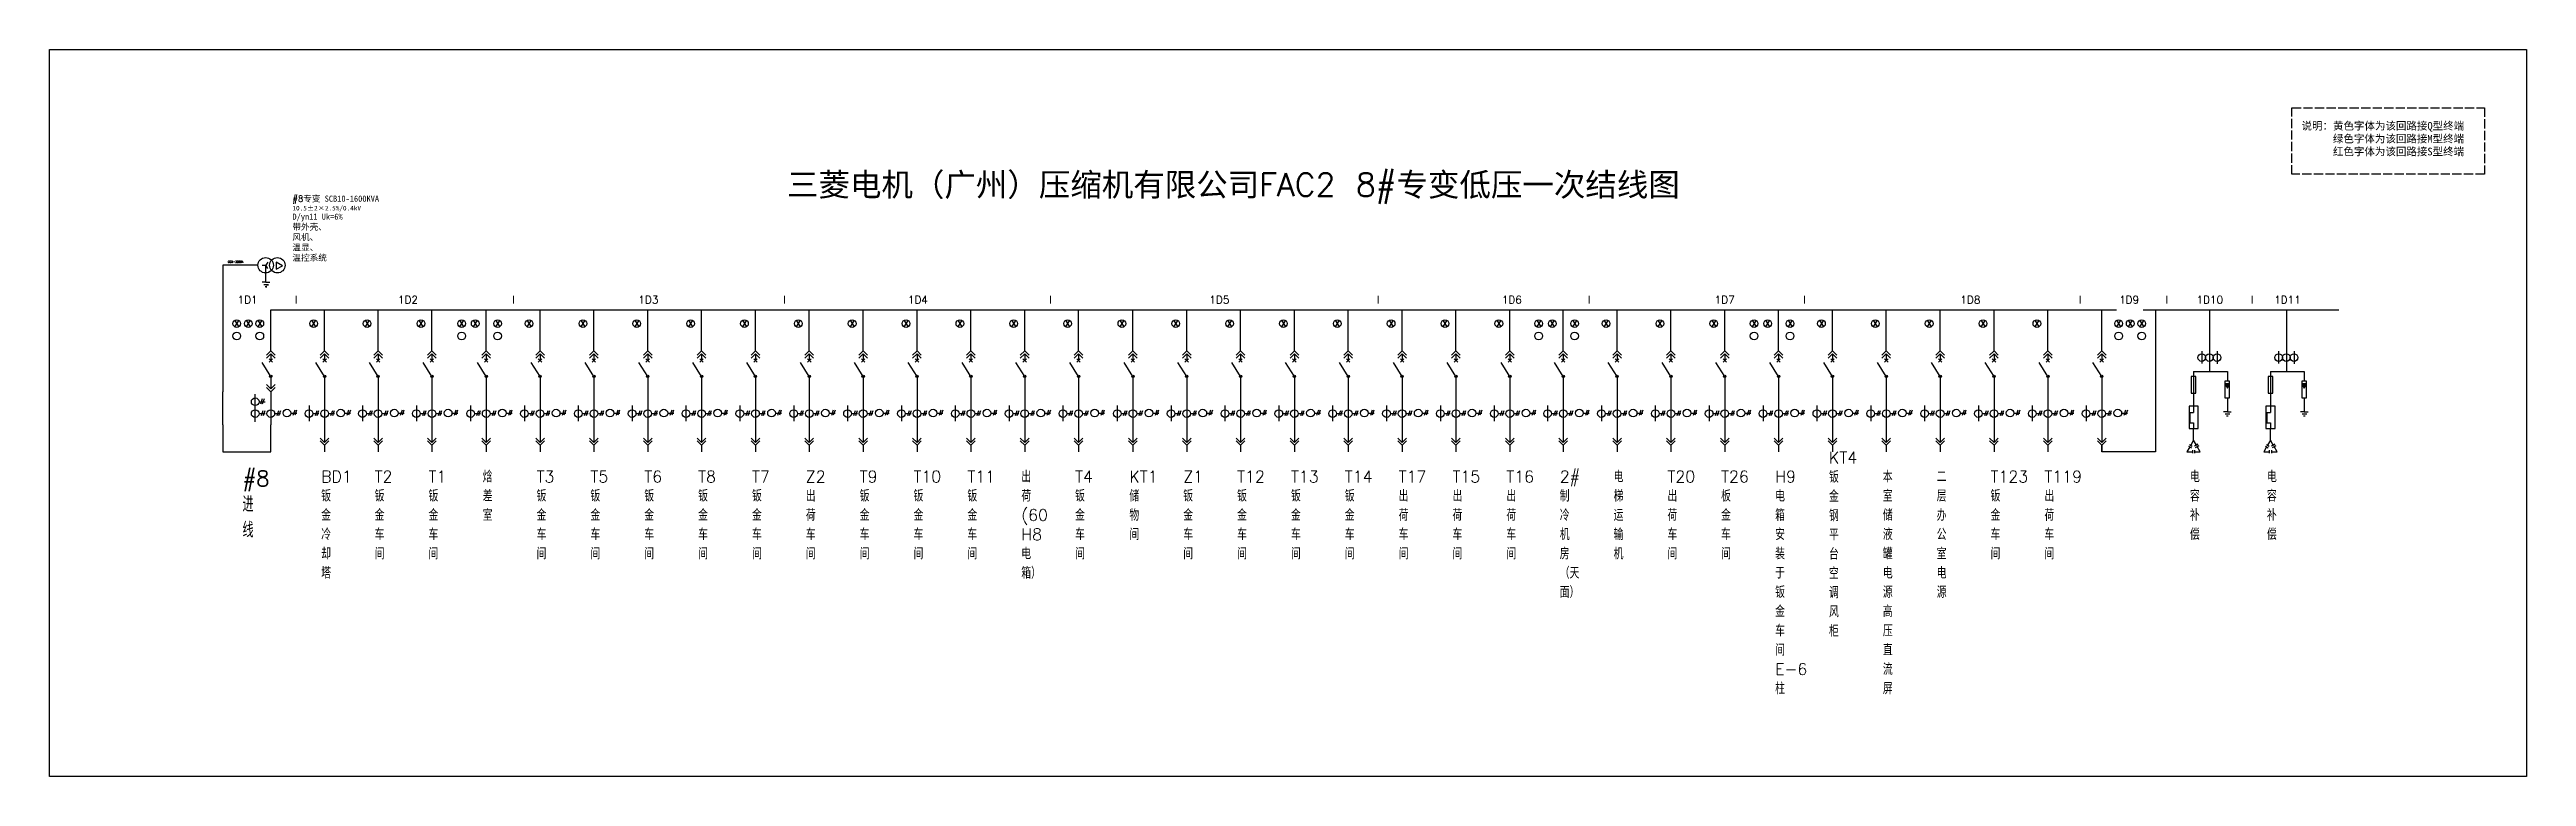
# Model space of a CAD drawing. Header units: millimetres. Extents: x 3170 to 6390, y 590 to 1534.
import ezdxf

# ---------------------------------------------------------------- set-up
doc = ezdxf.new("R2010")
doc.units = ezdxf.units.MM
doc.linetypes.add('ACAD_ISO02W100', pattern=[15, 12, -3])
doc.layers.add('图层1', color=7, linetype='ACAD_ISO02W100')
doc.styles.get("Standard").update_dxf_attribs({"font": 'txt', "bigfont": 'gbcbig.shx'})

msp = doc.modelspace()

# ---------------------------------------------------------------- texts
at = {"color": 6, "insert": (6097.2, 1440), "char_height": 10, "attachment_point": 1}
msp.add_mtext_dynamic_manual_height_columns('{\\fSimSun|b0|i0|c134|p2;说明：黄色字体为该回路接Q型终端\\P      绿色字体为该回路接M型终端\\P      红色字体为该回路接S型终端}', width=251.237, gutter_width=12.5, heights=[0], dxfattribs=at)
at = {"insert": (3485.6, 1344.5), "char_height": 8, "attachment_point": 1}
msp.add_mtext_dynamic_manual_height_columns('#8{\\fSimSun|b0|i0|c134|p2;专变 SCB10-1600KVA \\P\\H0.75x;10.5±2×2.5%/0.4kV \\H1.3333x;D/yn11 Uk=6%\\P带外壳、\\P风机、\\P温显、\\P温控系统}', width=93.412, gutter_width=12.5, heights=[0], dxfattribs=at)
at = {"attachment_point": 1}
for s, insert, char_height, width in [('CCX-3200A', (3401.8, 1259.8), 2.5, 27.799), ('\\pi1.4213;1D1', (3412.8, 1214.2), 10, 22.843), ('I', (3488.9, 1214.2), 10, 22.843), ('\\pi-0.24539;1D2', (3622.9, 1214.2), 10, 22.843), ('I', (3771.2, 1214.2), 10, 22.843), ('\\pi-0.24539;1D3', (3935.4, 1214.2), 10, 22.843), ('I', (4123.6, 1214.2), 10, 22.843), ('\\pi-0.24539;1D4', (4285.8, 1214.2), 10, 22.843), ('I', (4469.3, 1214.2), 10, 22.843), ('\\pi-0.24539;1D5', (4677.7, 1214.2), 10, 22.843), ('I', (4895.3, 1214.2), 10, 22.843), ('\\pi-0.24539;1D6', (5057.9, 1214.2), 10, 22.843), ('I', (5169.4, 1214.2), 10, 22.843), ('\\pi-0.24539;1D7', (5334.6, 1214.2), 10, 22.843), ('I', (5449.5, 1214.2), 10, 22.843), ('\\pi-0.24539;1D8', (5653.9, 1214.2), 10, 22.843), ('I', (5807.9, 1214.2), 10, 22.843), ('\\pi-0.24539;1D9', (5860.3, 1214.2), 10, 22.843), ('I', (5920.3, 1214.2), 10, 22.843), ('\\pi-2.7454;1D10', (5963.4, 1214.2), 10, 22.843), ('I', (6031.2, 1214.2), 10, 22.843), ('\\pi-1.9121;1D11', (6063.5, 1214.2), 10, 22.843), ('T3\\P钣金\\P车\\P间', (3803, 987.2), 15, 19.809), ('T5\\P钣金\\P车\\P间', (3873, 987.2), 15, 19.809), ('T6\\P钣金\\P车\\P间', (3943, 987.2), 15, 19.809), ('T8\\P钣金\\P车\\P间', (4013, 987.2), 15, 19.809), ('T7\\P钣金\\P车\\P间', (4083, 987.2), 15, 19.809), ('Z2出荷\\P车\\P间', (4153, 987.2), 15, 19.809), ('T9钣金\\P车\\P间', (4223, 987.2), 15, 19.809), ('T10钣金\\P车\\P间', (4293, 987.2), 15, 19.809), ('T11\\P钣金\\P车\\P间', (4363, 987.2), 15, 19.809), ('Z1钣金\\P车\\P间', (4643.6, 987.2), 15, 19.809), ('电梯运输机', (5203, 987.2), 15, 19.809), ('本室储液罐 电源高压直流屏', (5553, 987.2), 15, 19.809), ('二 层 办公 室 电源', (5623, 987.2), 15, 19.809), ('电容补偿', (5952.2, 987.2), 15, 19.809), ('电容补偿', (6052.3, 987.2), 15, 19.809)]:
    msp.add_mtext(s, dxfattribs=dict(at, insert=insert, char_height=char_height, width=width))
at = {"color": 1, "char_height": 15, "width": 19.809, "attachment_point": 1}
for s, insert in [(' KT4钣金钢平台空调风柜', (5483, 1011.7)), ('BD1钣金冷却塔', (3523, 987.2)), ('T2钣金\\P车\\P间', (3592.5, 987.2)), ('T1\\P钣金\\P车\\P间', (3662.5, 987.2)), ('T4钣金\\P车\\P间', (4503, 987.2)), ('KT1储物\\P间', (4573.6, 987.2)), ('T12\\P钣金\\P车\\P间', (4713.6, 987.2)), ('T13钣金\\P车\\P间', (4783.6, 987.2)), ('T14钣金\\P车\\P间', (4853.6, 987.2)), ('T17\\P出荷\\P车\\P间', (4923.6, 987.2)), ('T15\\P出荷\\P车\\P间', (4993.6, 987.2)), ('T16\\P出荷\\P车\\P间', (5063.6, 987.2)), ('T20\\P出荷\\P车\\P间', (5273, 987.2)), ('T26\\P板金 车 间 ', (5342.7, 987.2)), ('T123钣金\\P车\\P间', (5693, 987.2)), ('T119\\P出荷 车 间', (5763, 987.2))]:
    msp.add_mtext(s, dxfattribs=dict(at, insert=insert))
at = {"color": 2, "insert": (3420.7, 987.2), "char_height": 20, "width": 19.809, "attachment_point": 1}
msp.add_mtext('#8\\P进\\P线', dxfattribs=at)
at = {"color": 3, "char_height": 15, "width": 19.809, "attachment_point": 1}
for s, insert in [('焓差\\P室', (3733, 987.2)), ('出荷 (60\\PH8电箱）', (4433, 987.2)), ('2#\\P制冷机房\\P（天面）', (5133, 987.2)), ('H9电箱安装于钣金车间E-6柱', (5413, 987.2))]:
    msp.add_mtext(s, dxfattribs=dict(at, insert=insert))
at = {"layer": '图层1', "insert": (4128.5, 1373.7), "char_height": 30, "attachment_point": 1}
msp.add_mtext_dynamic_manual_height_columns('{\\fSimSun|b0|i0|c134|p2;三菱电机（广州）压缩机有限公司}FAC2 8#{\\fSimSun|b0|i0|c134|p2;专变低压一次结线图}', width=2902.628, gutter_width=12.5, heights=[0], dxfattribs=at)

# ---------------------------------------------------------------- hatches: boundary and pattern name
for points in [[(5997.7, 1099.9), (5997.7, 1099.8), (6000.8, 1094.6), (6003.8, 1099.9)], [(6097.7, 1099.9), (6097.7, 1099.8), (6100.8, 1094.6), (6103.8, 1099.9)]]:
    msp.add_hatch(color=256).paths.add_polyline_path(points)

# ---------------------------------------------------------------- linework, layer by layer
for p, q in [((3453.6, 1258.2), (3451.2, 1254)), ((3440.8, 1254), (3395, 1254)), ((3395, 1254), (3395, 1089.6)), ((3451.2, 1231.9), (3446.2, 1231.9)), ((3446.3, 1254), (3451.2, 1254)), ((3454.5, 1228.8), (3448.5, 1228.8)), ((3452.2, 1226.1), (3450.2, 1226.1)), ((3450.8, 1254), (3450.8, 1231.9)), ((3453.6, 1249.7), (3451.2, 1254)), ((3451.2, 1231.9), (3456.2, 1231.9)), ((3451.2, 1226.1), (3452.2, 1226.1)), ((3451.5, 1228.8), (3454.5, 1228.8)), ((3457.5, 1196.3), (3712.1, 1196.3)), ((3457.5, 1143), (3457.5, 1196.3)), ((3527.5, 1143), (3527.5, 1196.3)), ((3597, 1143), (3597, 1196.3)), ((3667, 1143), (3667, 1196.3)), ((3712.1, 1196.3), (4107.7, 1196.3)), ((3737.5, 1143), (3737.5, 1196.3)), ((3807.5, 1143), (3807.5, 1196.3)), ((3877.5, 1143), (3877.5, 1196.3)), ((3947.5, 1143), (3947.5, 1196.3)), ((3947.5, 1143), (3947.5, 1196.3)), ((4017.5, 1143), (4017.5, 1196.3)), ((4087.5, 1143), (4087.5, 1196.3)), ((4107.7, 1196.3), (4574.6, 1196.3)), ((4157.5, 1143), (4157.5, 1196.3)), ((4227.5, 1143), (4227.5, 1196.3)), ((4297.5, 1143), (4297.5, 1196.3)), ((4367.5, 1143), (4367.5, 1196.3)), ((4437.5, 1143), (4437.5, 1196.3)), ((4507.5, 1143), (4507.5, 1196.3)), ((4574.6, 1196.3), (5495.5, 1196.3)), ((4578.1, 1143), (4578.1, 1196.3)), ((4648.1, 1143), (4648.1, 1196.3)), ((4718.1, 1143), (4718.1, 1196.3)), ((4788.1, 1143), (4788.1, 1196.3)), ((4858.1, 1143), (4858.1, 1196.3)), ((4928.1, 1143), (4928.1, 1196.3)), ((4998.1, 1143), (4998.1, 1196.3)), ((5068.1, 1143), (5068.1, 1196.3)), ((5137.5, 1143), (5137.5, 1196.3)), ((5207.5, 1143), (5207.5, 1196.3)), ((5277.5, 1143), (5277.5, 1196.3)), ((5347.5, 1143), (5347.5, 1196.3)), ((5417.5, 1143), (5417.5, 1196.3)), ((5487.5, 1143), (5487.5, 1196.3)), ((5495.5, 1196.3), (5856.7, 1196.3)), ((5557.5, 1143), (5557.5, 1196.3)), ((5627.5, 1143), (5627.5, 1196.3)), ((5697.5, 1143), (5697.5, 1196.3)), ((5767.5, 1143), (5767.5, 1196.3)), ((5837.5, 1143), (5837.5, 1196.3)), ((5891.4, 1196.3), (6145.7, 1196.3)), ((5907.5, 1196.3), (5907.5, 1012)), ((5977.5, 1196.3), (5977.5, 1116.3)), ((6077.5, 1196.3), (6077.5, 1116.3)), ((3415.8, 1182.6), (3410.5, 1174.1)), ((3410.5, 1182.6), (3415.8, 1174.1)), ((3413.2, 1178.3), (3413.2, 1178.3)), ((3430.8, 1182.6), (3425.5, 1174.1)), ((3425.5, 1182.6), (3430.8, 1174.1)), ((3445.8, 1182.6), (3440.5, 1174.1)), ((3440.5, 1182.6), (3445.8, 1174.1)), ((3515.8, 1182.6), (3510.5, 1174.1)), ((3510.5, 1182.6), (3515.8, 1174.1)), ((3585.3, 1182.6), (3580.1, 1174.1)), ((3580.1, 1182.6), (3585.3, 1174.1)), ((3655.3, 1182.6), (3650.1, 1174.1)), ((3650.1, 1182.6), (3655.3, 1174.1)), ((3708.2, 1182.6), (3703, 1174.1)), ((3703, 1182.6), (3708.2, 1174.1)), ((3705.6, 1178.3), (3705.6, 1178.3)), ((3725.8, 1182.6), (3720.5, 1174.1)), ((3720.5, 1182.6), (3725.8, 1174.1)), ((3755, 1182.6), (3749.7, 1174.1)), ((3749.7, 1182.6), (3755, 1174.1)), ((3752.3, 1178.3), (3752.3, 1178.3)), ((3795.8, 1182.6), (3790.5, 1174.1)), ((3790.5, 1182.6), (3795.8, 1174.1)), ((3865.8, 1182.6), (3860.5, 1174.1)), ((3860.5, 1182.6), (3865.8, 1174.1)), ((3935.8, 1182.6), (3930.5, 1174.1)), ((3930.5, 1182.6), (3935.8, 1174.1)), ((3935.8, 1182.6), (3930.5, 1174.1)), ((3930.5, 1182.6), (3935.8, 1174.1)), ((4005.8, 1182.6), (4000.5, 1174.1)), ((4000.5, 1182.6), (4005.8, 1174.1)), ((4075.8, 1182.6), (4070.5, 1174.1)), ((4070.5, 1182.6), (4075.8, 1174.1)), ((4145.8, 1182.6), (4140.5, 1174.1)), ((4140.5, 1182.6), (4145.8, 1174.1)), ((4215.8, 1182.6), (4210.5, 1174.1)), ((4210.5, 1182.6), (4215.8, 1174.1)), ((4285.8, 1182.6), (4280.5, 1174.1)), ((4280.5, 1182.6), (4285.8, 1174.1)), ((4355.8, 1182.6), (4350.5, 1174.1)), ((4350.5, 1182.6), (4355.8, 1174.1)), ((4425.8, 1182.6), (4420.5, 1174.1)), ((4420.5, 1182.6), (4425.8, 1174.1)), ((4495.8, 1182.6), (4490.5, 1174.1)), ((4490.5, 1182.6), (4495.8, 1174.1)), ((4566.4, 1182.6), (4561.1, 1174.1)), ((4561.1, 1182.6), (4566.4, 1174.1)), ((4636.4, 1182.6), (4631.1, 1174.1)), ((4631.1, 1182.6), (4636.4, 1174.1)), ((4706.4, 1182.6), (4701.1, 1174.1)), ((4701.1, 1182.6), (4706.4, 1174.1)), ((4776.4, 1182.6), (4771.1, 1174.1)), ((4771.1, 1182.6), (4776.4, 1174.1)), ((4846.4, 1182.6), (4841.1, 1174.1)), ((4841.1, 1182.6), (4846.4, 1174.1)), ((4916.4, 1182.6), (4911.1, 1174.1)), ((4911.1, 1182.6), (4916.4, 1174.1)), ((4986.4, 1182.6), (4981.1, 1174.1)), ((4981.1, 1182.6), (4986.4, 1174.1)), ((5056.4, 1182.6), (5051.1, 1174.1)), ((5051.1, 1182.6), (5056.4, 1174.1)), ((5108.2, 1182.6), (5103, 1174.1)), ((5103, 1182.6), (5108.2, 1174.1)), ((5105.6, 1178.3), (5105.6, 1178.3)), ((5125.8, 1182.6), (5120.5, 1174.1)), ((5120.5, 1182.6), (5125.8, 1174.1)), ((5155, 1182.6), (5149.7, 1174.1)), ((5149.7, 1182.6), (5155, 1174.1)), ((5152.3, 1178.3), (5152.3, 1178.3)), ((5195.8, 1182.6), (5190.5, 1174.1)), ((5190.5, 1182.6), (5195.8, 1174.1)), ((5265.8, 1182.6), (5260.5, 1174.1)), ((5260.5, 1182.6), (5265.8, 1174.1)), ((5335.8, 1182.6), (5330.5, 1174.1)), ((5330.5, 1182.6), (5335.8, 1174.1)), ((5388.2, 1182.6), (5383, 1174.1)), ((5383, 1182.6), (5388.2, 1174.1)), ((5385.6, 1178.3), (5385.6, 1178.3)), ((5405.8, 1182.6), (5400.5, 1174.1)), ((5400.5, 1182.6), (5405.8, 1174.1)), ((5435, 1182.6), (5429.7, 1174.1)), ((5429.7, 1182.6), (5435, 1174.1)), ((5432.3, 1178.3), (5432.3, 1178.3)), ((5475.8, 1182.6), (5470.5, 1174.1)), ((5470.5, 1182.6), (5475.8, 1174.1)), ((5545.8, 1182.6), (5540.5, 1174.1)), ((5540.5, 1182.6), (5545.8, 1174.1)), ((5615.8, 1182.6), (5610.5, 1174.1)), ((5610.5, 1182.6), (5615.8, 1174.1)), ((5685.8, 1182.6), (5680.5, 1174.1)), ((5680.5, 1182.6), (5685.8, 1174.1)), ((5755.8, 1182.6), (5750.5, 1174.1)), ((5750.5, 1182.6), (5755.8, 1174.1)), ((5862.1, 1182.6), (5856.8, 1174.1)), ((5856.8, 1182.6), (5862.1, 1174.1)), ((5859.5, 1178.3), (5859.5, 1178.3)), ((5877.1, 1182.6), (5871.8, 1174.1)), ((5871.8, 1182.6), (5877.1, 1174.1)), ((5892.1, 1182.6), (5886.8, 1174.1)), ((5886.8, 1182.6), (5892.1, 1174.1)), ((3457.5, 1109.7), (3446.1, 1127.7)), ((3457.5, 1143), (3451.8, 1137.3)), ((3457.5, 1139.2), (3451.8, 1133.6)), ((3455.2, 1128.2), (3459.7, 1132.7)), ((3455.2, 1132.7), (3459.7, 1128.2)), ((3463.1, 1137.3), (3457.5, 1143)), ((3463.1, 1133.6), (3457.5, 1139.2)), ((3457.5, 1139.2), (3457.5, 1130.4)), ((3527.5, 1109.7), (3516.1, 1127.7)), ((3527.5, 1143), (3521.8, 1137.3)), ((3527.5, 1139.2), (3521.8, 1133.6)), ((3525.2, 1128.2), (3529.7, 1132.7)), ((3525.2, 1132.7), (3529.7, 1128.2)), ((3533.1, 1137.3), (3527.5, 1143)), ((3533.1, 1133.6), (3527.5, 1139.2)), ((3527.5, 1139.2), (3527.5, 1130.4)), ((3597, 1109.7), (3585.7, 1127.7)), ((3597, 1143), (3591.4, 1137.3)), ((3597, 1139.2), (3591.4, 1133.6)), ((3594.8, 1128.2), (3599.2, 1132.7)), ((3594.8, 1132.7), (3599.2, 1128.2)), ((3602.6, 1137.3), (3597, 1143)), ((3602.6, 1133.6), (3597, 1139.2)), ((3597, 1139.2), (3597, 1130.4)), ((3667, 1109.7), (3655.7, 1127.7)), ((3667, 1143), (3661.4, 1137.3)), ((3667, 1139.2), (3661.4, 1133.6)), ((3664.8, 1128.2), (3669.2, 1132.7)), ((3664.8, 1132.7), (3669.2, 1128.2)), ((3672.6, 1137.3), (3667, 1143)), ((3672.6, 1133.6), (3667, 1139.2)), ((3667, 1139.2), (3667, 1130.4)), ((3737.5, 1109.7), (3726.1, 1127.7)), ((3737.5, 1143), (3731.8, 1137.3)), ((3737.5, 1139.2), (3731.8, 1133.6)), ((3735.2, 1128.2), (3739.7, 1132.7)), ((3735.2, 1132.7), (3739.7, 1128.2)), ((3743.1, 1137.3), (3737.5, 1143)), ((3743.1, 1133.6), (3737.5, 1139.2)), ((3737.5, 1139.2), (3737.5, 1130.4)), ((3807.5, 1109.7), (3796.1, 1127.7)), ((3807.5, 1143), (3801.8, 1137.3)), ((3807.5, 1139.2), (3801.8, 1133.6)), ((3805.2, 1128.2), (3809.7, 1132.7)), ((3805.2, 1132.7), (3809.7, 1128.2)), ((3813.1, 1137.3), (3807.5, 1143)), ((3813.1, 1133.6), (3807.5, 1139.2)), ((3807.5, 1139.2), (3807.5, 1130.4)), ((3877.5, 1109.7), (3866.1, 1127.7)), ((3877.5, 1143), (3871.8, 1137.3)), ((3877.5, 1139.2), (3871.8, 1133.6)), ((3875.2, 1128.2), (3879.7, 1132.7)), ((3875.2, 1132.7), (3879.7, 1128.2)), ((3883.1, 1137.3), (3877.5, 1143)), ((3883.1, 1133.6), (3877.5, 1139.2)), ((3877.5, 1139.2), (3877.5, 1130.4)), ((3947.5, 1109.7), (3936.1, 1127.7)), ((3947.5, 1109.7), (3936.1, 1127.7)), ((3947.5, 1143), (3941.8, 1137.3)), ((3947.5, 1143), (3941.8, 1137.3)), ((3947.5, 1139.2), (3941.8, 1133.6)), ((3947.5, 1139.2), (3941.8, 1133.6)), ((3945.2, 1128.2), (3949.7, 1132.7)), ((3945.2, 1132.7), (3949.7, 1128.2)), ((3945.2, 1128.2), (3949.7, 1132.7)), ((3945.2, 1132.7), (3949.7, 1128.2)), ((3953.1, 1137.3), (3947.5, 1143)), ((3953.1, 1137.3), (3947.5, 1143)), ((3953.1, 1133.6), (3947.5, 1139.2)), ((3947.5, 1139.2), (3947.5, 1130.4)), ((3953.1, 1133.6), (3947.5, 1139.2)), ((3947.5, 1139.2), (3947.5, 1130.4)), ((4017.5, 1109.7), (4006.1, 1127.7)), ((4017.5, 1143), (4011.8, 1137.3)), ((4017.5, 1139.2), (4011.8, 1133.6)), ((4015.2, 1128.2), (4019.7, 1132.7)), ((4015.2, 1132.7), (4019.7, 1128.2)), ((4023.1, 1137.3), (4017.5, 1143)), ((4023.1, 1133.6), (4017.5, 1139.2)), ((4017.5, 1139.2), (4017.5, 1130.4)), ((4087.5, 1109.7), (4076.1, 1127.7)), ((4087.5, 1143), (4081.8, 1137.3)), ((4087.5, 1139.2), (4081.8, 1133.6)), ((4085.2, 1128.2), (4089.7, 1132.7)), ((4085.2, 1132.7), (4089.7, 1128.2)), ((4093.1, 1137.3), (4087.5, 1143)), ((4093.1, 1133.6), (4087.5, 1139.2)), ((4087.5, 1139.2), (4087.5, 1130.4)), ((4157.5, 1109.7), (4146.1, 1127.7)), ((4157.5, 1143), (4151.8, 1137.3)), ((4157.5, 1139.2), (4151.8, 1133.6)), ((4155.2, 1128.2), (4159.7, 1132.7)), ((4155.2, 1132.7), (4159.7, 1128.2)), ((4163.1, 1137.3), (4157.5, 1143)), ((4163.1, 1133.6), (4157.5, 1139.2)), ((4157.5, 1139.2), (4157.5, 1130.4)), ((4227.5, 1109.7), (4216.1, 1127.7)), ((4227.5, 1143), (4221.8, 1137.3)), ((4227.5, 1139.2), (4221.8, 1133.6)), ((4225.2, 1128.2), (4229.7, 1132.7)), ((4225.2, 1132.7), (4229.7, 1128.2)), ((4233.1, 1137.3), (4227.5, 1143)), ((4233.1, 1133.6), (4227.5, 1139.2)), ((4227.5, 1139.2), (4227.5, 1130.4)), ((4297.5, 1109.7), (4286.1, 1127.7)), ((4297.5, 1143), (4291.8, 1137.3)), ((4297.5, 1139.2), (4291.8, 1133.6)), ((4295.2, 1128.2), (4299.7, 1132.7)), ((4295.2, 1132.7), (4299.7, 1128.2)), ((4303.1, 1137.3), (4297.5, 1143)), ((4303.1, 1133.6), (4297.5, 1139.2)), ((4297.5, 1139.2), (4297.5, 1130.4)), ((4367.5, 1109.7), (4356.1, 1127.7)), ((4367.5, 1143), (4361.8, 1137.3)), ((4367.5, 1139.2), (4361.8, 1133.6)), ((4365.2, 1128.2), (4369.7, 1132.7)), ((4365.2, 1132.7), (4369.7, 1128.2)), ((4373.1, 1137.3), (4367.5, 1143)), ((4373.1, 1133.6), (4367.5, 1139.2)), ((4367.5, 1139.2), (4367.5, 1130.4)), ((4437.5, 1109.7), (4426.1, 1127.7)), ((4437.5, 1143), (4431.8, 1137.3)), ((4437.5, 1139.2), (4431.8, 1133.6)), ((4435.2, 1128.2), (4439.7, 1132.7)), ((4435.2, 1132.7), (4439.7, 1128.2)), ((4443.1, 1137.3), (4437.5, 1143)), ((4443.1, 1133.6), (4437.5, 1139.2)), ((4437.5, 1139.2), (4437.5, 1130.4)), ((4507.5, 1109.7), (4496.1, 1127.7)), ((4507.5, 1143), (4501.8, 1137.3)), ((4507.5, 1139.2), (4501.8, 1133.6)), ((4505.2, 1128.2), (4509.7, 1132.7)), ((4505.2, 1132.7), (4509.7, 1128.2)), ((4513.1, 1137.3), (4507.5, 1143)), ((4513.1, 1133.6), (4507.5, 1139.2)), ((4507.5, 1139.2), (4507.5, 1130.4)), ((4578.1, 1109.7), (4566.7, 1127.7)), ((4578.1, 1143), (4572.4, 1137.3)), ((4578.1, 1139.2), (4572.4, 1133.6)), ((4575.8, 1128.2), (4580.3, 1132.7)), ((4575.8, 1132.7), (4580.3, 1128.2)), ((4583.7, 1137.3), (4578.1, 1143)), ((4583.7, 1133.6), (4578.1, 1139.2)), ((4578.1, 1139.2), (4578.1, 1130.4)), ((4648.1, 1109.7), (4636.7, 1127.7)), ((4648.1, 1143), (4642.4, 1137.3)), ((4648.1, 1139.2), (4642.4, 1133.6)), ((4645.8, 1128.2), (4650.3, 1132.7)), ((4645.8, 1132.7), (4650.3, 1128.2)), ((4653.7, 1137.3), (4648.1, 1143)), ((4653.7, 1133.6), (4648.1, 1139.2)), ((4648.1, 1139.2), (4648.1, 1130.4)), ((4718.1, 1109.7), (4706.7, 1127.7)), ((4718.1, 1143), (4712.4, 1137.3)), ((4718.1, 1139.2), (4712.4, 1133.6)), ((4715.8, 1128.2), (4720.3, 1132.7)), ((4715.8, 1132.7), (4720.3, 1128.2)), ((4723.7, 1137.3), (4718.1, 1143)), ((4723.7, 1133.6), (4718.1, 1139.2)), ((4718.1, 1139.2), (4718.1, 1130.4)), ((4788.1, 1109.7), (4776.7, 1127.7)), ((4788.1, 1143), (4782.4, 1137.3)), ((4788.1, 1139.2), (4782.4, 1133.6)), ((4785.8, 1128.2), (4790.3, 1132.7)), ((4785.8, 1132.7), (4790.3, 1128.2)), ((4793.7, 1137.3), (4788.1, 1143)), ((4793.7, 1133.6), (4788.1, 1139.2)), ((4788.1, 1139.2), (4788.1, 1130.4)), ((4858.1, 1109.7), (4846.7, 1127.7)), ((4858.1, 1143), (4852.4, 1137.3)), ((4858.1, 1139.2), (4852.4, 1133.6)), ((4855.8, 1128.2), (4860.3, 1132.7)), ((4855.8, 1132.7), (4860.3, 1128.2)), ((4863.7, 1137.3), (4858.1, 1143)), ((4863.7, 1133.6), (4858.1, 1139.2)), ((4858.1, 1139.2), (4858.1, 1130.4)), ((4928.1, 1109.7), (4916.7, 1127.7)), ((4928.1, 1143), (4922.4, 1137.3)), ((4928.1, 1139.2), (4922.4, 1133.6)), ((4925.8, 1128.2), (4930.3, 1132.7)), ((4925.8, 1132.7), (4930.3, 1128.2)), ((4933.7, 1137.3), (4928.1, 1143)), ((4933.7, 1133.6), (4928.1, 1139.2)), ((4928.1, 1139.2), (4928.1, 1130.4)), ((4998.1, 1109.7), (4986.7, 1127.7)), ((4998.1, 1143), (4992.4, 1137.3)), ((4998.1, 1139.2), (4992.4, 1133.6)), ((4995.8, 1128.2), (5000.3, 1132.7)), ((4995.8, 1132.7), (5000.3, 1128.2)), ((5003.7, 1137.3), (4998.1, 1143)), ((5003.7, 1133.6), (4998.1, 1139.2)), ((4998.1, 1139.2), (4998.1, 1130.4)), ((5068.1, 1109.7), (5056.7, 1127.7)), ((5068.1, 1143), (5062.4, 1137.3)), ((5068.1, 1139.2), (5062.4, 1133.6)), ((5065.8, 1128.2), (5070.3, 1132.7)), ((5065.8, 1132.7), (5070.3, 1128.2)), ((5073.7, 1137.3), (5068.1, 1143)), ((5073.7, 1133.6), (5068.1, 1139.2)), ((5068.1, 1139.2), (5068.1, 1130.4)), ((5137.5, 1109.7), (5126.1, 1127.7)), ((5137.5, 1143), (5131.8, 1137.3)), ((5137.5, 1139.2), (5131.8, 1133.6)), ((5135.2, 1128.2), (5139.7, 1132.7)), ((5135.2, 1132.7), (5139.7, 1128.2)), ((5143.1, 1137.3), (5137.5, 1143)), ((5143.1, 1133.6), (5137.5, 1139.2)), ((5137.5, 1139.2), (5137.5, 1130.4)), ((5207.5, 1109.7), (5196.1, 1127.7)), ((5207.5, 1143), (5201.8, 1137.3)), ((5207.5, 1139.2), (5201.8, 1133.6)), ((5205.2, 1128.2), (5209.7, 1132.7)), ((5205.2, 1132.7), (5209.7, 1128.2)), ((5213.1, 1137.3), (5207.5, 1143)), ((5213.1, 1133.6), (5207.5, 1139.2)), ((5207.5, 1139.2), (5207.5, 1130.4)), ((5277.5, 1109.7), (5266.1, 1127.7)), ((5277.5, 1143), (5271.8, 1137.3)), ((5277.5, 1139.2), (5271.8, 1133.6)), ((5275.2, 1128.2), (5279.7, 1132.7)), ((5275.2, 1132.7), (5279.7, 1128.2)), ((5283.1, 1137.3), (5277.5, 1143)), ((5283.1, 1133.6), (5277.5, 1139.2)), ((5277.5, 1139.2), (5277.5, 1130.4)), ((5347.5, 1109.7), (5336.1, 1127.7)), ((5347.5, 1143), (5341.8, 1137.3)), ((5347.5, 1139.2), (5341.8, 1133.6)), ((5345.2, 1128.2), (5349.7, 1132.7)), ((5345.2, 1132.7), (5349.7, 1128.2)), ((5353.1, 1137.3), (5347.5, 1143)), ((5353.1, 1133.6), (5347.5, 1139.2)), ((5347.5, 1139.2), (5347.5, 1130.4)), ((5417.5, 1109.7), (5406.1, 1127.7)), ((5417.5, 1143), (5411.8, 1137.3)), ((5417.5, 1139.2), (5411.8, 1133.6)), ((5415.2, 1128.2), (5419.7, 1132.7)), ((5415.2, 1132.7), (5419.7, 1128.2)), ((5423.1, 1137.3), (5417.5, 1143)), ((5423.1, 1133.6), (5417.5, 1139.2)), ((5417.5, 1139.2), (5417.5, 1130.4)), ((5487.5, 1109.7), (5476.1, 1127.7)), ((5487.5, 1143), (5481.8, 1137.3)), ((5487.5, 1139.2), (5481.8, 1133.6)), ((5485.2, 1128.2), (5489.7, 1132.7)), ((5485.2, 1132.7), (5489.7, 1128.2)), ((5493.1, 1137.3), (5487.5, 1143)), ((5493.1, 1133.6), (5487.5, 1139.2)), ((5487.5, 1139.2), (5487.5, 1130.4)), ((5557.5, 1109.7), (5546.1, 1127.7)), ((5557.5, 1143), (5551.8, 1137.3)), ((5557.5, 1139.2), (5551.8, 1133.6)), ((5555.2, 1128.2), (5559.7, 1132.7)), ((5555.2, 1132.7), (5559.7, 1128.2)), ((5563.1, 1137.3), (5557.5, 1143)), ((5563.1, 1133.6), (5557.5, 1139.2)), ((5557.5, 1139.2), (5557.5, 1130.4)), ((5627.5, 1109.7), (5616.1, 1127.7)), ((5627.5, 1143), (5621.8, 1137.3)), ((5627.5, 1139.2), (5621.8, 1133.6)), ((5625.2, 1128.2), (5629.7, 1132.7)), ((5625.2, 1132.7), (5629.7, 1128.2)), ((5633.1, 1137.3), (5627.5, 1143)), ((5633.1, 1133.6), (5627.5, 1139.2)), ((5627.5, 1139.2), (5627.5, 1130.4)), ((5697.5, 1109.7), (5686.1, 1127.7)), ((5697.5, 1143), (5691.8, 1137.3)), ((5697.5, 1139.2), (5691.8, 1133.6)), ((5695.2, 1128.2), (5699.7, 1132.7)), ((5695.2, 1132.7), (5699.7, 1128.2)), ((5703.1, 1137.3), (5697.5, 1143)), ((5703.1, 1133.6), (5697.5, 1139.2)), ((5697.5, 1139.2), (5697.5, 1130.4)), ((5767.5, 1109.7), (5756.1, 1127.7)), ((5767.5, 1143), (5761.8, 1137.3)), ((5767.5, 1139.2), (5761.8, 1133.6)), ((5765.2, 1128.2), (5769.7, 1132.7)), ((5765.2, 1132.7), (5769.7, 1128.2)), ((5773.1, 1137.3), (5767.5, 1143)), ((5773.1, 1133.6), (5767.5, 1139.2)), ((5767.5, 1139.2), (5767.5, 1130.4)), ((5837.5, 1109.7), (5826.1, 1127.7)), ((5837.5, 1143), (5831.8, 1137.3)), ((5837.5, 1139.2), (5831.8, 1133.6)), ((5835.2, 1128.2), (5839.7, 1132.7)), ((5835.2, 1132.7), (5839.7, 1128.2)), ((5843.1, 1137.3), (5837.5, 1143)), ((5843.1, 1133.6), (5837.5, 1139.2)), ((5837.5, 1139.2), (5837.5, 1130.4)), ((5967.5, 1142.6), (5967.5, 1126.4)), ((5987.5, 1142.3), (5987.5, 1126.1)), ((6067.5, 1142.6), (6067.5, 1126.4)), ((6087.5, 1142.3), (6087.5, 1126.1)), ((3451.8, 1099), (3457.5, 1093.4)), ((3451.8, 1095.2), (3457.5, 1089.6)), ((3457.5, 1109.7), (3457.5, 1093.4)), ((3457.5, 1093.4), (3463.1, 1099)), ((3457.5, 1089.6), (3463.1, 1095.2)), ((3527.5, 1109.7), (3527.5, 1024.1)), ((3597, 1109.7), (3597, 1024.1)), ((3667, 1109.7), (3667, 1024.1)), ((3737.5, 1109.7), (3737.5, 1024.1)), ((3807.5, 1109.7), (3807.5, 1024.1)), ((3877.5, 1109.7), (3877.5, 1024.1)), ((3947.5, 1109.7), (3947.5, 1024.1)), ((3947.5, 1109.7), (3947.5, 1024.1)), ((4017.5, 1109.7), (4017.5, 1024.1)), ((4087.5, 1109.7), (4087.5, 1024.1)), ((4157.5, 1109.7), (4157.5, 1024.1)), ((4227.5, 1109.7), (4227.5, 1024.1)), ((4297.5, 1109.7), (4297.5, 1024.1)), ((4367.5, 1109.7), (4367.5, 1024.1)), ((4437.5, 1109.7), (4437.5, 1024.1)), ((4507.5, 1109.7), (4507.5, 1024.1)), ((4578.1, 1109.7), (4578.1, 1024.1)), ((4648.1, 1109.7), (4648.1, 1024.1)), ((4718.1, 1109.7), (4718.1, 1024.1)), ((4788.1, 1109.7), (4788.1, 1024.1)), ((4858.1, 1109.7), (4858.1, 1024.1)), ((4928.1, 1109.7), (4928.1, 1024.1)), ((4998.1, 1109.7), (4998.1, 1024.1)), ((5068.1, 1109.7), (5068.1, 1024.1)), ((5137.5, 1109.7), (5137.5, 1024.1)), ((5207.5, 1109.7), (5207.5, 1024.1)), ((5277.5, 1109.7), (5277.5, 1024.1)), ((5347.5, 1109.7), (5347.5, 1024.1)), ((5417.5, 1109.7), (5417.5, 1024.1)), ((5487.5, 1109.7), (5487.5, 1024.1)), ((5557.5, 1109.7), (5557.5, 1024.1)), ((5627.5, 1109.7), (5627.5, 1024.1)), ((5697.5, 1109.7), (5697.5, 1024.1)), ((5767.5, 1109.7), (5767.5, 1024.1)), ((5837.5, 1109.7), (5837.5, 1024.1)), ((5953.8, 1109.6), (5953.8, 1087.8)), ((5959.9, 1109.5), (5953.8, 1109.5)), ((5956.9, 1116.3), (6000.8, 1116.3)), ((5956.9, 1116.3), (5956.9, 1071.2)), ((5959.9, 1087.8), (5959.9, 1109.5)), ((5997.7, 1103.5), (5997.7, 1081.7)), ((6003.8, 1103.4), (5997.7, 1103.4)), ((6000.8, 1116.3), (6000.8, 1103.4)), ((6003.8, 1081.7), (6003.8, 1103.4)), ((6053.8, 1109.6), (6053.8, 1087.8)), ((6059.9, 1109.5), (6053.8, 1109.5)), ((6056.9, 1116.3), (6100.8, 1116.3)), ((6056.9, 1116.3), (6056.9, 1071.2)), ((6059.9, 1087.8), (6059.9, 1109.5)), ((6097.7, 1103.5), (6097.7, 1081.7)), ((6103.8, 1103.4), (6097.7, 1103.4)), ((6100.8, 1116.3), (6100.8, 1103.4)), ((6103.8, 1081.7), (6103.8, 1103.4)), ((3395, 1046.9), (3395, 1089.6)), ((3437.2, 1050.8), (3437.2, 1086.7)), ((3442.2, 1076.8), (3450, 1076.8)), ((3446.2, 1080.4), (3443.9, 1073.8)), ((3447.3, 1065.1), (3445, 1058.5)), ((3448.7, 1080.4), (3446.4, 1073.8)), ((3449.7, 1065.1), (3447.4, 1058.6)), ((3457.5, 1089.6), (3457.5, 1046.9)), ((3467.6, 1065.1), (3465.3, 1058.5)), ((3467.6, 1065.1), (3465.3, 1058.5)), ((3469.9, 1065.1), (3467.6, 1058.5)), ((3469.9, 1065.1), (3467.6, 1058.5)), ((3488.6, 1065.7), (3486.3, 1059.1)), ((3490.9, 1065.7), (3488.6, 1059.2)), ((3507.2, 1071.8), (3507.2, 1051.6)), ((3517.3, 1065.1), (3515, 1058.5)), ((3519.7, 1065.1), (3517.4, 1058.6)), ((3537.6, 1065.1), (3535.3, 1058.5)), ((3537.6, 1065.1), (3535.3, 1058.5)), ((3539.9, 1065.1), (3537.6, 1058.5)), ((3539.9, 1065.1), (3537.6, 1058.5)), ((3558.6, 1065.7), (3556.3, 1059.1)), ((3560.9, 1065.7), (3558.6, 1059.2)), ((3576.7, 1071.8), (3576.7, 1051.6)), ((3586.9, 1065.1), (3584.6, 1058.5)), ((3589.2, 1065.1), (3586.9, 1058.6)), ((3607.2, 1065.1), (3604.9, 1058.5)), ((3607.2, 1065.1), (3604.9, 1058.5)), ((3609.5, 1065.1), (3607.2, 1058.5)), ((3609.5, 1065.1), (3607.2, 1058.5)), ((3628.1, 1065.7), (3625.8, 1059.1)), ((3630.4, 1065.7), (3628.2, 1059.2)), ((3646.7, 1071.8), (3646.7, 1051.6)), ((3656.9, 1065.1), (3654.6, 1058.5)), ((3659.2, 1065.1), (3656.9, 1058.6)), ((3677.2, 1065.1), (3674.9, 1058.5)), ((3677.2, 1065.1), (3674.9, 1058.5)), ((3679.5, 1065.1), (3677.2, 1058.5)), ((3679.5, 1065.1), (3677.2, 1058.5)), ((3698.1, 1065.7), (3695.8, 1059.1)), ((3700.4, 1065.7), (3698.2, 1059.2)), ((3717.2, 1071.8), (3717.2, 1051.6)), ((3727.3, 1065.1), (3725, 1058.5)), ((3729.7, 1065.1), (3727.4, 1058.6)), ((3747.6, 1065.1), (3745.3, 1058.5)), ((3747.6, 1065.1), (3745.3, 1058.5)), ((3749.9, 1065.1), (3747.6, 1058.5)), ((3749.9, 1065.1), (3747.6, 1058.5)), ((3768.6, 1065.7), (3766.3, 1059.1)), ((3770.9, 1065.7), (3768.6, 1059.2)), ((3787.2, 1071.8), (3787.2, 1051.6)), ((3797.3, 1065.1), (3795, 1058.5)), ((3799.7, 1065.1), (3797.4, 1058.6)), ((3817.6, 1065.1), (3815.3, 1058.5)), ((3817.6, 1065.1), (3815.3, 1058.5)), ((3819.9, 1065.1), (3817.6, 1058.5)), ((3819.9, 1065.1), (3817.6, 1058.5)), ((3838.6, 1065.7), (3836.3, 1059.1)), ((3840.9, 1065.7), (3838.6, 1059.2)), ((3857.2, 1071.8), (3857.2, 1051.6)), ((3867.3, 1065.1), (3865, 1058.5)), ((3869.7, 1065.1), (3867.4, 1058.6)), ((3887.6, 1065.1), (3885.3, 1058.5)), ((3887.6, 1065.1), (3885.3, 1058.5)), ((3889.9, 1065.1), (3887.6, 1058.5)), ((3889.9, 1065.1), (3887.6, 1058.5)), ((3908.6, 1065.7), (3906.3, 1059.1)), ((3910.9, 1065.7), (3908.6, 1059.2)), ((3927.2, 1071.8), (3927.2, 1051.6)), ((3927.2, 1071.8), (3927.2, 1051.6)), ((3937.3, 1065.1), (3935, 1058.5)), ((3937.3, 1065.1), (3935, 1058.5)), ((3939.7, 1065.1), (3937.4, 1058.6)), ((3939.7, 1065.1), (3937.4, 1058.6)), ((3957.6, 1065.1), (3955.3, 1058.5)), ((3957.6, 1065.1), (3955.3, 1058.5)), ((3957.6, 1065.1), (3955.3, 1058.5)), ((3957.6, 1065.1), (3955.3, 1058.5)), ((3959.9, 1065.1), (3957.6, 1058.5)), ((3959.9, 1065.1), (3957.6, 1058.5)), ((3959.9, 1065.1), (3957.6, 1058.5)), ((3959.9, 1065.1), (3957.6, 1058.5)), ((3978.6, 1065.7), (3976.3, 1059.1)), ((3978.6, 1065.7), (3976.3, 1059.1)), ((3980.9, 1065.7), (3978.6, 1059.2)), ((3980.9, 1065.7), (3978.6, 1059.2)), ((3997.2, 1071.8), (3997.2, 1051.6)), ((4007.3, 1065.1), (4005, 1058.5)), ((4009.7, 1065.1), (4007.4, 1058.6)), ((4027.6, 1065.1), (4025.3, 1058.5)), ((4027.6, 1065.1), (4025.3, 1058.5)), ((4029.9, 1065.1), (4027.6, 1058.5)), ((4029.9, 1065.1), (4027.6, 1058.5)), ((4048.6, 1065.7), (4046.3, 1059.1)), ((4050.9, 1065.7), (4048.6, 1059.2)), ((4067.2, 1071.8), (4067.2, 1051.6)), ((4077.3, 1065.1), (4075, 1058.5)), ((4079.7, 1065.1), (4077.4, 1058.6)), ((4097.6, 1065.1), (4095.3, 1058.5)), ((4097.6, 1065.1), (4095.3, 1058.5)), ((4099.9, 1065.1), (4097.6, 1058.5)), ((4099.9, 1065.1), (4097.6, 1058.5)), ((4118.6, 1065.7), (4116.3, 1059.1)), ((4120.9, 1065.7), (4118.6, 1059.2)), ((4137.2, 1071.8), (4137.2, 1051.6)), ((4147.3, 1065.1), (4145, 1058.5)), ((4149.7, 1065.1), (4147.4, 1058.6)), ((4167.6, 1065.1), (4165.3, 1058.5)), ((4167.6, 1065.1), (4165.3, 1058.5)), ((4169.9, 1065.1), (4167.6, 1058.5)), ((4169.9, 1065.1), (4167.6, 1058.5)), ((4188.6, 1065.7), (4186.3, 1059.1)), ((4190.9, 1065.7), (4188.6, 1059.2)), ((4207.2, 1071.8), (4207.2, 1051.6)), ((4217.3, 1065.1), (4215, 1058.5)), ((4219.7, 1065.1), (4217.4, 1058.6)), ((4237.6, 1065.1), (4235.3, 1058.5)), ((4237.6, 1065.1), (4235.3, 1058.5)), ((4239.9, 1065.1), (4237.6, 1058.5)), ((4239.9, 1065.1), (4237.6, 1058.5)), ((4258.6, 1065.7), (4256.3, 1059.1)), ((4260.9, 1065.7), (4258.6, 1059.2)), ((4277.2, 1071.8), (4277.2, 1051.6)), ((4287.3, 1065.1), (4285, 1058.5)), ((4289.7, 1065.1), (4287.4, 1058.6)), ((4307.6, 1065.1), (4305.3, 1058.5)), ((4307.6, 1065.1), (4305.3, 1058.5)), ((4309.9, 1065.1), (4307.6, 1058.5)), ((4309.9, 1065.1), (4307.6, 1058.5)), ((4328.6, 1065.7), (4326.3, 1059.1)), ((4330.9, 1065.7), (4328.6, 1059.2)), ((4347.2, 1071.8), (4347.2, 1051.6)), ((4357.3, 1065.1), (4355, 1058.5)), ((4359.7, 1065.1), (4357.4, 1058.6)), ((4377.6, 1065.1), (4375.3, 1058.5)), ((4377.6, 1065.1), (4375.3, 1058.5)), ((4379.9, 1065.1), (4377.6, 1058.5)), ((4379.9, 1065.1), (4377.6, 1058.5)), ((4398.6, 1065.7), (4396.3, 1059.1)), ((4400.9, 1065.7), (4398.6, 1059.2)), ((4417.2, 1071.8), (4417.2, 1051.6)), ((4427.3, 1065.1), (4425, 1058.5)), ((4429.7, 1065.1), (4427.4, 1058.6)), ((4447.6, 1065.1), (4445.3, 1058.5)), ((4447.6, 1065.1), (4445.3, 1058.5)), ((4449.9, 1065.1), (4447.6, 1058.5)), ((4449.9, 1065.1), (4447.6, 1058.5)), ((4468.6, 1065.7), (4466.3, 1059.1)), ((4470.9, 1065.7), (4468.6, 1059.2)), ((4487.2, 1071.8), (4487.2, 1051.6)), ((4497.3, 1065.1), (4495, 1058.5)), ((4499.7, 1065.1), (4497.4, 1058.6)), ((4517.6, 1065.1), (4515.3, 1058.5)), ((4517.6, 1065.1), (4515.3, 1058.5)), ((4519.9, 1065.1), (4517.6, 1058.5)), ((4519.9, 1065.1), (4517.6, 1058.5)), ((4538.6, 1065.7), (4536.3, 1059.1)), ((4540.9, 1065.7), (4538.6, 1059.2)), ((4557.8, 1071.8), (4557.8, 1051.6)), ((4567.9, 1065.1), (4565.6, 1058.5)), ((4570.3, 1065.1), (4568, 1058.6)), ((4588.2, 1065.1), (4585.9, 1058.5)), ((4588.2, 1065.1), (4585.9, 1058.5)), ((4590.5, 1065.1), (4588.2, 1058.5)), ((4590.5, 1065.1), (4588.2, 1058.5)), ((4609.2, 1065.7), (4606.9, 1059.1)), ((4611.5, 1065.7), (4609.2, 1059.2)), ((4627.8, 1071.8), (4627.8, 1051.6)), ((4637.9, 1065.1), (4635.6, 1058.5)), ((4640.3, 1065.1), (4638, 1058.6)), ((4658.2, 1065.1), (4655.9, 1058.5)), ((4658.2, 1065.1), (4655.9, 1058.5)), ((4660.5, 1065.1), (4658.2, 1058.5)), ((4660.5, 1065.1), (4658.2, 1058.5)), ((4679.2, 1065.7), (4676.9, 1059.1)), ((4681.5, 1065.7), (4679.2, 1059.2)), ((4697.8, 1071.8), (4697.8, 1051.6)), ((4707.9, 1065.1), (4705.6, 1058.5)), ((4710.3, 1065.1), (4708, 1058.6)), ((4728.2, 1065.1), (4725.9, 1058.5)), ((4728.2, 1065.1), (4725.9, 1058.5)), ((4730.5, 1065.1), (4728.2, 1058.5)), ((4730.5, 1065.1), (4728.2, 1058.5)), ((4749.2, 1065.7), (4746.9, 1059.1)), ((4751.5, 1065.7), (4749.2, 1059.2)), ((4767.8, 1071.8), (4767.8, 1051.6)), ((4777.9, 1065.1), (4775.6, 1058.5)), ((4780.3, 1065.1), (4778, 1058.6)), ((4798.2, 1065.1), (4795.9, 1058.5)), ((4798.2, 1065.1), (4795.9, 1058.5)), ((4800.5, 1065.1), (4798.2, 1058.5)), ((4800.5, 1065.1), (4798.2, 1058.5)), ((4819.2, 1065.7), (4816.9, 1059.1)), ((4821.5, 1065.7), (4819.2, 1059.2)), ((4837.8, 1071.8), (4837.8, 1051.6)), ((4847.9, 1065.1), (4845.6, 1058.5)), ((4850.3, 1065.1), (4848, 1058.6)), ((4868.2, 1065.1), (4865.9, 1058.5)), ((4868.2, 1065.1), (4865.9, 1058.5)), ((4870.5, 1065.1), (4868.2, 1058.5)), ((4870.5, 1065.1), (4868.2, 1058.5)), ((4889.2, 1065.7), (4886.9, 1059.1)), ((4891.5, 1065.7), (4889.2, 1059.2)), ((4907.8, 1071.8), (4907.8, 1051.6)), ((4917.9, 1065.1), (4915.6, 1058.5)), ((4920.3, 1065.1), (4918, 1058.6)), ((4938.2, 1065.1), (4935.9, 1058.5)), ((4938.2, 1065.1), (4935.9, 1058.5)), ((4940.5, 1065.1), (4938.2, 1058.5)), ((4940.5, 1065.1), (4938.2, 1058.5)), ((4959.2, 1065.7), (4956.9, 1059.1)), ((4961.5, 1065.7), (4959.2, 1059.2)), ((4977.8, 1071.8), (4977.8, 1051.6)), ((4987.9, 1065.1), (4985.6, 1058.5)), ((4990.3, 1065.1), (4988, 1058.6)), ((5008.2, 1065.1), (5005.9, 1058.5)), ((5008.2, 1065.1), (5005.9, 1058.5)), ((5010.5, 1065.1), (5008.2, 1058.5)), ((5010.5, 1065.1), (5008.2, 1058.5)), ((5029.2, 1065.7), (5026.9, 1059.1)), ((5031.5, 1065.7), (5029.2, 1059.2)), ((5047.8, 1071.8), (5047.8, 1051.6)), ((5057.9, 1065.1), (5055.6, 1058.5)), ((5060.3, 1065.1), (5058, 1058.6)), ((5078.2, 1065.1), (5075.9, 1058.5)), ((5078.2, 1065.1), (5075.9, 1058.5)), ((5080.5, 1065.1), (5078.2, 1058.5)), ((5080.5, 1065.1), (5078.2, 1058.5)), ((5099.2, 1065.7), (5096.9, 1059.1)), ((5101.5, 1065.7), (5099.2, 1059.2)), ((5117.2, 1071.8), (5117.2, 1051.6)), ((5127.3, 1065.1), (5125, 1058.5)), ((5129.7, 1065.1), (5127.4, 1058.6)), ((5147.6, 1065.1), (5145.3, 1058.5)), ((5147.6, 1065.1), (5145.3, 1058.5)), ((5149.9, 1065.1), (5147.6, 1058.5)), ((5149.9, 1065.1), (5147.6, 1058.5)), ((5168.6, 1065.7), (5166.3, 1059.1)), ((5170.9, 1065.7), (5168.6, 1059.2)), ((5187.2, 1071.8), (5187.2, 1051.6)), ((5197.3, 1065.1), (5195, 1058.5)), ((5199.7, 1065.1), (5197.4, 1058.6)), ((5217.6, 1065.1), (5215.3, 1058.5)), ((5217.6, 1065.1), (5215.3, 1058.5)), ((5219.9, 1065.1), (5217.6, 1058.5)), ((5219.9, 1065.1), (5217.6, 1058.5)), ((5238.6, 1065.7), (5236.3, 1059.1)), ((5240.9, 1065.7), (5238.6, 1059.2)), ((5257.2, 1071.8), (5257.2, 1051.6)), ((5267.3, 1065.1), (5265, 1058.5)), ((5269.7, 1065.1), (5267.4, 1058.6)), ((5287.6, 1065.1), (5285.3, 1058.5)), ((5287.6, 1065.1), (5285.3, 1058.5)), ((5289.9, 1065.1), (5287.6, 1058.5)), ((5289.9, 1065.1), (5287.6, 1058.5)), ((5308.6, 1065.7), (5306.3, 1059.1)), ((5310.9, 1065.7), (5308.6, 1059.2)), ((5327.2, 1071.8), (5327.2, 1051.6)), ((5337.3, 1065.1), (5335, 1058.5)), ((5339.7, 1065.1), (5337.4, 1058.6)), ((5357.6, 1065.1), (5355.3, 1058.5)), ((5357.6, 1065.1), (5355.3, 1058.5)), ((5359.9, 1065.1), (5357.6, 1058.5)), ((5359.9, 1065.1), (5357.6, 1058.5)), ((5378.6, 1065.7), (5376.3, 1059.1)), ((5380.9, 1065.7), (5378.6, 1059.2)), ((5397.2, 1071.8), (5397.2, 1051.6)), ((5407.3, 1065.1), (5405, 1058.5)), ((5409.7, 1065.1), (5407.4, 1058.6)), ((5427.6, 1065.1), (5425.3, 1058.5)), ((5427.6, 1065.1), (5425.3, 1058.5)), ((5429.9, 1065.1), (5427.6, 1058.5)), ((5429.9, 1065.1), (5427.6, 1058.5)), ((5448.6, 1065.7), (5446.3, 1059.1)), ((5450.9, 1065.7), (5448.6, 1059.2)), ((5467.2, 1071.8), (5467.2, 1051.6)), ((5477.3, 1065.1), (5475, 1058.5)), ((5479.7, 1065.1), (5477.4, 1058.6)), ((5497.6, 1065.1), (5495.3, 1058.5)), ((5497.6, 1065.1), (5495.3, 1058.5)), ((5499.9, 1065.1), (5497.6, 1058.5)), ((5499.9, 1065.1), (5497.6, 1058.5)), ((5518.6, 1065.7), (5516.3, 1059.1)), ((5520.9, 1065.7), (5518.6, 1059.2)), ((5537.2, 1071.8), (5537.2, 1051.6)), ((5547.3, 1065.1), (5545, 1058.5)), ((5549.7, 1065.1), (5547.4, 1058.6)), ((5567.6, 1065.1), (5565.3, 1058.5)), ((5567.6, 1065.1), (5565.3, 1058.5)), ((5569.9, 1065.1), (5567.6, 1058.5)), ((5569.9, 1065.1), (5567.6, 1058.5)), ((5588.6, 1065.7), (5586.3, 1059.1)), ((5590.9, 1065.7), (5588.6, 1059.2)), ((5607.2, 1071.8), (5607.2, 1051.6)), ((5617.3, 1065.1), (5615, 1058.5)), ((5619.7, 1065.1), (5617.4, 1058.6)), ((5637.6, 1065.1), (5635.3, 1058.5)), ((5637.6, 1065.1), (5635.3, 1058.5)), ((5639.9, 1065.1), (5637.6, 1058.5)), ((5639.9, 1065.1), (5637.6, 1058.5)), ((5658.6, 1065.7), (5656.3, 1059.1)), ((5660.9, 1065.7), (5658.6, 1059.2)), ((5677.2, 1071.8), (5677.2, 1051.6)), ((5687.3, 1065.1), (5685, 1058.5)), ((5689.7, 1065.1), (5687.4, 1058.6)), ((5707.6, 1065.1), (5705.3, 1058.5)), ((5707.6, 1065.1), (5705.3, 1058.5)), ((5709.9, 1065.1), (5707.6, 1058.5)), ((5709.9, 1065.1), (5707.6, 1058.5)), ((5728.6, 1065.7), (5726.3, 1059.1)), ((5730.9, 1065.7), (5728.6, 1059.2)), ((5747.2, 1071.8), (5747.2, 1051.6)), ((5757.3, 1065.1), (5755, 1058.5)), ((5759.7, 1065.1), (5757.4, 1058.6)), ((5777.6, 1065.1), (5775.3, 1058.5)), ((5777.6, 1065.1), (5775.3, 1058.5)), ((5779.9, 1065.1), (5777.6, 1058.5)), ((5779.9, 1065.1), (5777.6, 1058.5)), ((5798.6, 1065.7), (5796.3, 1059.1)), ((5800.9, 1065.7), (5798.6, 1059.2)), ((5817.2, 1071.8), (5817.2, 1051.6)), ((5827.3, 1065.1), (5825, 1058.5)), ((5829.7, 1065.1), (5827.4, 1058.6)), ((5847.6, 1065.1), (5845.3, 1058.5)), ((5847.6, 1065.1), (5845.3, 1058.5)), ((5849.9, 1065.1), (5847.6, 1058.5)), ((5849.9, 1065.1), (5847.6, 1058.5)), ((5868.6, 1065.7), (5866.3, 1059.1)), ((5870.9, 1065.7), (5868.6, 1059.2)), ((5951, 1071.2), (5951, 1042.2)), ((5962.8, 1071.2), (5951, 1071.2)), ((5952.2, 1063), (5952.2, 1049.5)), ((5952.2, 1063), (5956.9, 1063)), ((5953.8, 1087.8), (5959.9, 1087.8)), ((5956.9, 1071.2), (5956.9, 1063)), ((5962.8, 1042.2), (5962.8, 1071.2)), ((6000.8, 1063.9), (5995.8, 1063.9)), ((5997.7, 1081.7), (6003.8, 1081.7)), ((6000.8, 1081.7), (6000.8, 1063.9)), ((6000.8, 1063.9), (6005.8, 1063.9)), ((6051, 1071.2), (6051, 1042.2)), ((6062.8, 1071.2), (6051, 1071.2)), ((6052.2, 1063), (6052.2, 1049.5)), ((6052.2, 1063), (6056.9, 1063)), ((6053.8, 1087.8), (6059.9, 1087.8)), ((6056.9, 1071.2), (6056.9, 1063)), ((6062.8, 1042.2), (6062.8, 1071.2)), ((6100.8, 1063.9), (6095.8, 1063.9)), ((6097.7, 1081.7), (6103.8, 1081.7)), ((6100.8, 1081.7), (6100.8, 1063.9)), ((6100.8, 1063.9), (6105.8, 1063.9)), ((3395, 1046.9), (3395, 1012)), ((3442.2, 1061.5), (3450, 1061.5)), ((3457.5, 1012), (3457.5, 1046.9)), ((3462.5, 1061.5), (3470.2, 1061.5)), ((3462.5, 1061.5), (3470.2, 1061.5)), ((3483.4, 1062.1), (3491.2, 1062.1)), ((3512.2, 1061.5), (3520, 1061.5)), ((3532.5, 1061.5), (3540.2, 1061.5)), ((3532.5, 1061.5), (3540.2, 1061.5)), ((3553.4, 1062.1), (3561.2, 1062.1)), ((3581.7, 1061.5), (3589.5, 1061.5)), ((3602, 1061.5), (3609.8, 1061.5)), ((3602, 1061.5), (3609.8, 1061.5)), ((3623, 1062.1), (3630.7, 1062.1)), ((3651.7, 1061.5), (3659.5, 1061.5)), ((3672, 1061.5), (3679.8, 1061.5)), ((3672, 1061.5), (3679.8, 1061.5)), ((3693, 1062.1), (3700.7, 1062.1)), ((3722.2, 1061.5), (3730, 1061.5)), ((3742.5, 1061.5), (3750.2, 1061.5)), ((3742.5, 1061.5), (3750.2, 1061.5)), ((3763.4, 1062.1), (3771.2, 1062.1)), ((3792.2, 1061.5), (3800, 1061.5)), ((3812.5, 1061.5), (3820.2, 1061.5)), ((3812.5, 1061.5), (3820.2, 1061.5)), ((3833.4, 1062.1), (3841.2, 1062.1)), ((3862.2, 1061.5), (3870, 1061.5)), ((3882.5, 1061.5), (3890.2, 1061.5)), ((3882.5, 1061.5), (3890.2, 1061.5)), ((3903.4, 1062.1), (3911.2, 1062.1)), ((3932.2, 1061.5), (3940, 1061.5)), ((3932.2, 1061.5), (3940, 1061.5)), ((3952.5, 1061.5), (3960.2, 1061.5)), ((3952.5, 1061.5), (3960.2, 1061.5)), ((3952.5, 1061.5), (3960.2, 1061.5)), ((3952.5, 1061.5), (3960.2, 1061.5)), ((3973.4, 1062.1), (3981.2, 1062.1)), ((3973.4, 1062.1), (3981.2, 1062.1)), ((4002.2, 1061.5), (4010, 1061.5)), ((4022.5, 1061.5), (4030.2, 1061.5)), ((4022.5, 1061.5), (4030.2, 1061.5)), ((4043.4, 1062.1), (4051.2, 1062.1)), ((4072.2, 1061.5), (4080, 1061.5)), ((4092.5, 1061.5), (4100.2, 1061.5)), ((4092.5, 1061.5), (4100.2, 1061.5)), ((4113.4, 1062.1), (4121.2, 1062.1)), ((4142.2, 1061.5), (4150, 1061.5)), ((4162.5, 1061.5), (4170.2, 1061.5)), ((4162.5, 1061.5), (4170.2, 1061.5)), ((4183.4, 1062.1), (4191.2, 1062.1)), ((4212.2, 1061.5), (4220, 1061.5)), ((4232.5, 1061.5), (4240.2, 1061.5)), ((4232.5, 1061.5), (4240.2, 1061.5)), ((4253.4, 1062.1), (4261.2, 1062.1)), ((4282.2, 1061.5), (4290, 1061.5)), ((4302.5, 1061.5), (4310.2, 1061.5)), ((4302.5, 1061.5), (4310.2, 1061.5)), ((4323.4, 1062.1), (4331.2, 1062.1)), ((4352.2, 1061.5), (4360, 1061.5)), ((4372.5, 1061.5), (4380.2, 1061.5)), ((4372.5, 1061.5), (4380.2, 1061.5)), ((4393.4, 1062.1), (4401.2, 1062.1)), ((4422.2, 1061.5), (4430, 1061.5)), ((4442.5, 1061.5), (4450.2, 1061.5)), ((4442.5, 1061.5), (4450.2, 1061.5)), ((4463.4, 1062.1), (4471.2, 1062.1)), ((4492.2, 1061.5), (4500, 1061.5)), ((4512.5, 1061.5), (4520.2, 1061.5)), ((4512.5, 1061.5), (4520.2, 1061.5)), ((4533.4, 1062.1), (4541.2, 1062.1)), ((4562.8, 1061.5), (4570.6, 1061.5)), ((4583.1, 1061.5), (4590.8, 1061.5)), ((4583.1, 1061.5), (4590.8, 1061.5)), ((4604, 1062.1), (4611.8, 1062.1)), ((4632.8, 1061.5), (4640.6, 1061.5)), ((4653.1, 1061.5), (4660.8, 1061.5)), ((4653.1, 1061.5), (4660.8, 1061.5)), ((4674, 1062.1), (4681.8, 1062.1)), ((4702.8, 1061.5), (4710.6, 1061.5)), ((4723.1, 1061.5), (4730.8, 1061.5)), ((4723.1, 1061.5), (4730.8, 1061.5)), ((4744, 1062.1), (4751.8, 1062.1)), ((4772.8, 1061.5), (4780.6, 1061.5)), ((4793.1, 1061.5), (4800.8, 1061.5)), ((4793.1, 1061.5), (4800.8, 1061.5)), ((4814, 1062.1), (4821.8, 1062.1)), ((4842.8, 1061.5), (4850.6, 1061.5)), ((4863.1, 1061.5), (4870.8, 1061.5)), ((4863.1, 1061.5), (4870.8, 1061.5)), ((4884, 1062.1), (4891.8, 1062.1)), ((4912.8, 1061.5), (4920.6, 1061.5)), ((4933.1, 1061.5), (4940.8, 1061.5)), ((4933.1, 1061.5), (4940.8, 1061.5)), ((4954, 1062.1), (4961.8, 1062.1)), ((4982.8, 1061.5), (4990.6, 1061.5)), ((5003.1, 1061.5), (5010.8, 1061.5)), ((5003.1, 1061.5), (5010.8, 1061.5)), ((5024, 1062.1), (5031.8, 1062.1)), ((5052.8, 1061.5), (5060.6, 1061.5)), ((5073.1, 1061.5), (5080.8, 1061.5)), ((5073.1, 1061.5), (5080.8, 1061.5)), ((5094, 1062.1), (5101.8, 1062.1)), ((5122.2, 1061.5), (5130, 1061.5)), ((5142.5, 1061.5), (5150.2, 1061.5)), ((5142.5, 1061.5), (5150.2, 1061.5)), ((5163.4, 1062.1), (5171.2, 1062.1)), ((5192.2, 1061.5), (5200, 1061.5)), ((5212.5, 1061.5), (5220.2, 1061.5)), ((5212.5, 1061.5), (5220.2, 1061.5)), ((5233.4, 1062.1), (5241.2, 1062.1)), ((5262.2, 1061.5), (5270, 1061.5)), ((5282.5, 1061.5), (5290.2, 1061.5)), ((5282.5, 1061.5), (5290.2, 1061.5)), ((5303.4, 1062.1), (5311.2, 1062.1)), ((5332.2, 1061.5), (5340, 1061.5)), ((5352.5, 1061.5), (5360.2, 1061.5)), ((5352.5, 1061.5), (5360.2, 1061.5)), ((5373.4, 1062.1), (5381.2, 1062.1)), ((5402.2, 1061.5), (5410, 1061.5)), ((5422.5, 1061.5), (5430.2, 1061.5)), ((5422.5, 1061.5), (5430.2, 1061.5)), ((5443.4, 1062.1), (5451.2, 1062.1)), ((5472.2, 1061.5), (5480, 1061.5)), ((5492.5, 1061.5), (5500.2, 1061.5)), ((5492.5, 1061.5), (5500.2, 1061.5)), ((5513.4, 1062.1), (5521.2, 1062.1)), ((5542.2, 1061.5), (5550, 1061.5)), ((5562.5, 1061.5), (5570.2, 1061.5)), ((5562.5, 1061.5), (5570.2, 1061.5)), ((5583.4, 1062.1), (5591.2, 1062.1)), ((5612.2, 1061.5), (5620, 1061.5)), ((5632.5, 1061.5), (5640.2, 1061.5)), ((5632.5, 1061.5), (5640.2, 1061.5)), ((5653.4, 1062.1), (5661.2, 1062.1)), ((5682.2, 1061.5), (5690, 1061.5)), ((5702.5, 1061.5), (5710.2, 1061.5)), ((5702.5, 1061.5), (5710.2, 1061.5)), ((5723.4, 1062.1), (5731.2, 1062.1)), ((5752.2, 1061.5), (5760, 1061.5)), ((5772.5, 1061.5), (5780.2, 1061.5)), ((5772.5, 1061.5), (5780.2, 1061.5)), ((5793.4, 1062.1), (5801.2, 1062.1)), ((5822.2, 1061.5), (5830, 1061.5)), ((5842.5, 1061.5), (5850.2, 1061.5)), ((5842.5, 1061.5), (5850.2, 1061.5)), ((5863.4, 1062.1), (5871.2, 1062.1)), ((5951, 1042.2), (5962.8, 1042.2)), ((5952.2, 1049.5), (5956.9, 1049.5)), ((5956.9, 1049.5), (5956.9, 1042.2)), ((5956.9, 1026.8), (5956.9, 1042.2)), ((6004.1, 1060.8), (5998.1, 1060.8)), ((6001.8, 1058), (5999.8, 1058)), ((6051, 1042.2), (6062.8, 1042.2)), ((6052.2, 1049.5), (6056.9, 1049.5)), ((6056.9, 1049.5), (6056.9, 1042.2)), ((6056.9, 1026.8), (6056.9, 1042.2)), ((6104.1, 1060.8), (6098.1, 1060.8)), ((6101.8, 1058), (6099.8, 1058)), ((3395, 1012), (3457.5, 1012)), ((3521.8, 1029.7), (3527.5, 1024.1)), ((3521.8, 1025.9), (3527.5, 1020.3)), ((3527.5, 1024.1), (3533.1, 1029.7)), ((3527.5, 1020.3), (3533.1, 1025.9)), ((3527.5, 1020.3), (3527.5, 1012)), ((3591.4, 1029.7), (3597, 1024.1)), ((3591.4, 1025.9), (3597, 1020.3)), ((3597, 1024.1), (3602.6, 1029.7)), ((3597, 1020.3), (3602.6, 1025.9)), ((3597, 1020.3), (3597, 1012)), ((3661.4, 1029.7), (3667, 1024.1)), ((3661.4, 1025.9), (3667, 1020.3)), ((3667, 1024.1), (3672.6, 1029.7)), ((3667, 1020.3), (3672.6, 1025.9)), ((3667, 1020.3), (3667, 1012)), ((3731.8, 1029.7), (3737.5, 1024.1)), ((3731.8, 1025.9), (3737.5, 1020.3)), ((3737.5, 1024.1), (3743.1, 1029.7)), ((3737.5, 1020.3), (3743.1, 1025.9)), ((3737.5, 1020.3), (3737.5, 1012)), ((3801.8, 1029.7), (3807.5, 1024.1)), ((3801.8, 1025.9), (3807.5, 1020.3)), ((3807.5, 1024.1), (3813.1, 1029.7)), ((3807.5, 1020.3), (3813.1, 1025.9)), ((3807.5, 1020.3), (3807.5, 1012)), ((3871.8, 1029.7), (3877.5, 1024.1)), ((3871.8, 1025.9), (3877.5, 1020.3)), ((3877.5, 1024.1), (3883.1, 1029.7)), ((3877.5, 1020.3), (3883.1, 1025.9)), ((3877.5, 1020.3), (3877.5, 1012)), ((3941.8, 1029.7), (3947.5, 1024.1)), ((3941.8, 1029.7), (3947.5, 1024.1)), ((3941.8, 1025.9), (3947.5, 1020.3)), ((3941.8, 1025.9), (3947.5, 1020.3)), ((3947.5, 1024.1), (3953.1, 1029.7)), ((3947.5, 1024.1), (3953.1, 1029.7)), ((3947.5, 1020.3), (3953.1, 1025.9)), ((3947.5, 1020.3), (3953.1, 1025.9)), ((3947.5, 1020.3), (3947.5, 1012)), ((3947.5, 1020.3), (3947.5, 1012)), ((4011.8, 1029.7), (4017.5, 1024.1)), ((4011.8, 1025.9), (4017.5, 1020.3)), ((4017.5, 1024.1), (4023.1, 1029.7)), ((4017.5, 1020.3), (4023.1, 1025.9)), ((4017.5, 1020.3), (4017.5, 1012)), ((4081.8, 1029.7), (4087.5, 1024.1)), ((4081.8, 1025.9), (4087.5, 1020.3)), ((4087.5, 1024.1), (4093.1, 1029.7)), ((4087.5, 1020.3), (4093.1, 1025.9)), ((4087.5, 1020.3), (4087.5, 1012)), ((4151.8, 1029.7), (4157.5, 1024.1)), ((4151.8, 1025.9), (4157.5, 1020.3)), ((4157.5, 1024.1), (4163.1, 1029.7)), ((4157.5, 1020.3), (4163.1, 1025.9)), ((4157.5, 1020.3), (4157.5, 1012)), ((4221.8, 1029.7), (4227.5, 1024.1)), ((4221.8, 1025.9), (4227.5, 1020.3)), ((4227.5, 1024.1), (4233.1, 1029.7)), ((4227.5, 1020.3), (4233.1, 1025.9)), ((4227.5, 1020.3), (4227.5, 1012)), ((4291.8, 1029.7), (4297.5, 1024.1)), ((4291.8, 1025.9), (4297.5, 1020.3)), ((4297.5, 1024.1), (4303.1, 1029.7)), ((4297.5, 1020.3), (4303.1, 1025.9)), ((4297.5, 1020.3), (4297.5, 1012)), ((4361.8, 1029.7), (4367.5, 1024.1)), ((4361.8, 1025.9), (4367.5, 1020.3)), ((4367.5, 1024.1), (4373.1, 1029.7)), ((4367.5, 1020.3), (4373.1, 1025.9)), ((4367.5, 1020.3), (4367.5, 1012)), ((4431.8, 1029.7), (4437.5, 1024.1)), ((4431.8, 1025.9), (4437.5, 1020.3)), ((4437.5, 1024.1), (4443.1, 1029.7)), ((4437.5, 1020.3), (4443.1, 1025.9)), ((4437.5, 1020.3), (4437.5, 1012)), ((4501.8, 1029.7), (4507.5, 1024.1)), ((4501.8, 1025.9), (4507.5, 1020.3)), ((4507.5, 1024.1), (4513.1, 1029.7)), ((4507.5, 1020.3), (4513.1, 1025.9)), ((4507.5, 1020.3), (4507.5, 1012)), ((4572.4, 1029.7), (4578.1, 1024.1)), ((4572.4, 1025.9), (4578.1, 1020.3)), ((4578.1, 1024.1), (4583.7, 1029.7)), ((4578.1, 1020.3), (4583.7, 1025.9)), ((4578.1, 1020.3), (4578.1, 1012)), ((4642.4, 1029.7), (4648.1, 1024.1)), ((4642.4, 1025.9), (4648.1, 1020.3)), ((4648.1, 1024.1), (4653.7, 1029.7)), ((4648.1, 1020.3), (4653.7, 1025.9)), ((4648.1, 1020.3), (4648.1, 1012)), ((4712.4, 1029.7), (4718.1, 1024.1)), ((4712.4, 1025.9), (4718.1, 1020.3)), ((4718.1, 1024.1), (4723.7, 1029.7)), ((4718.1, 1020.3), (4723.7, 1025.9)), ((4718.1, 1020.3), (4718.1, 1012)), ((4782.4, 1029.7), (4788.1, 1024.1)), ((4782.4, 1025.9), (4788.1, 1020.3)), ((4788.1, 1024.1), (4793.7, 1029.7)), ((4788.1, 1020.3), (4793.7, 1025.9)), ((4788.1, 1020.3), (4788.1, 1012)), ((4852.4, 1029.7), (4858.1, 1024.1)), ((4852.4, 1025.9), (4858.1, 1020.3)), ((4858.1, 1024.1), (4863.7, 1029.7)), ((4858.1, 1020.3), (4863.7, 1025.9)), ((4858.1, 1020.3), (4858.1, 1012)), ((4922.4, 1029.7), (4928.1, 1024.1)), ((4922.4, 1025.9), (4928.1, 1020.3)), ((4928.1, 1024.1), (4933.7, 1029.7)), ((4928.1, 1020.3), (4933.7, 1025.9)), ((4928.1, 1020.3), (4928.1, 1012)), ((4992.4, 1029.7), (4998.1, 1024.1)), ((4992.4, 1025.9), (4998.1, 1020.3)), ((4998.1, 1024.1), (5003.7, 1029.7)), ((4998.1, 1020.3), (5003.7, 1025.9)), ((4998.1, 1020.3), (4998.1, 1012)), ((5062.4, 1029.7), (5068.1, 1024.1)), ((5062.4, 1025.9), (5068.1, 1020.3)), ((5068.1, 1024.1), (5073.7, 1029.7)), ((5068.1, 1020.3), (5073.7, 1025.9)), ((5068.1, 1020.3), (5068.1, 1012)), ((5131.8, 1029.7), (5137.5, 1024.1)), ((5131.8, 1025.9), (5137.5, 1020.3)), ((5137.5, 1024.1), (5143.1, 1029.7)), ((5137.5, 1020.3), (5143.1, 1025.9)), ((5137.5, 1020.3), (5137.5, 1012)), ((5201.8, 1029.7), (5207.5, 1024.1)), ((5201.8, 1025.9), (5207.5, 1020.3)), ((5207.5, 1024.1), (5213.1, 1029.7)), ((5207.5, 1020.3), (5213.1, 1025.9)), ((5207.5, 1020.3), (5207.5, 1012)), ((5271.8, 1029.7), (5277.5, 1024.1)), ((5271.8, 1025.9), (5277.5, 1020.3)), ((5277.5, 1024.1), (5283.1, 1029.7)), ((5277.5, 1020.3), (5283.1, 1025.9)), ((5277.5, 1020.3), (5277.5, 1012)), ((5341.8, 1029.7), (5347.5, 1024.1)), ((5341.8, 1025.9), (5347.5, 1020.3)), ((5347.5, 1024.1), (5353.1, 1029.7)), ((5347.5, 1020.3), (5353.1, 1025.9)), ((5347.5, 1020.3), (5347.5, 1012)), ((5411.8, 1029.7), (5417.5, 1024.1)), ((5411.8, 1025.9), (5417.5, 1020.3)), ((5417.5, 1024.1), (5423.1, 1029.7)), ((5417.5, 1020.3), (5423.1, 1025.9)), ((5417.5, 1020.3), (5417.5, 1012)), ((5481.8, 1029.7), (5487.5, 1024.1)), ((5481.8, 1025.9), (5487.5, 1020.3)), ((5487.5, 1024.1), (5493.1, 1029.7)), ((5487.5, 1020.3), (5493.1, 1025.9)), ((5487.5, 1020.3), (5487.5, 1012)), ((5551.8, 1029.7), (5557.5, 1024.1)), ((5551.8, 1025.9), (5557.5, 1020.3)), ((5557.5, 1024.1), (5563.1, 1029.7)), ((5557.5, 1020.3), (5563.1, 1025.9)), ((5557.5, 1020.3), (5557.5, 1012)), ((5621.8, 1029.7), (5627.5, 1024.1)), ((5621.8, 1025.9), (5627.5, 1020.3)), ((5627.5, 1024.1), (5633.1, 1029.7)), ((5627.5, 1020.3), (5633.1, 1025.9)), ((5627.5, 1020.3), (5627.5, 1012)), ((5691.8, 1029.7), (5697.5, 1024.1)), ((5691.8, 1025.9), (5697.5, 1020.3)), ((5697.5, 1024.1), (5703.1, 1029.7)), ((5697.5, 1020.3), (5703.1, 1025.9)), ((5697.5, 1020.3), (5697.5, 1012)), ((5761.8, 1029.7), (5767.5, 1024.1)), ((5761.8, 1025.9), (5767.5, 1020.3)), ((5767.5, 1024.1), (5773.1, 1029.7)), ((5767.5, 1020.3), (5773.1, 1025.9)), ((5767.5, 1020.3), (5767.5, 1012)), ((5831.8, 1029.7), (5837.5, 1024.1)), ((5831.8, 1025.9), (5837.5, 1020.3)), ((5837.5, 1024.1), (5843.1, 1029.7)), ((5837.5, 1020.3), (5843.1, 1025.9)), ((5837.5, 1020.3), (5837.5, 1012)), ((5837.5, 1012), (5837.5, 1020.3)), ((5907.5, 1012), (5837.5, 1012)), ((5950.2, 1019.2), (5954, 1017)), ((5951.7, 1021.3), (5955.1, 1019.3)), ((5955.3, 1014.1), (5955.3, 1010.1)), ((5962.5, 1021.7), (5958.1, 1019.2)), ((5958.2, 1014), (5958.2, 1010)), ((5963.7, 1019.8), (5959.1, 1017.1)), ((5960.5, 1020.6), (5962.5, 1021.7)), ((5961.6, 1018.6), (5963.7, 1019.8)), ((6050.2, 1019.2), (6054, 1017)), ((6051.7, 1021.3), (6055.1, 1019.3)), ((6055.3, 1014.1), (6055.3, 1010.1)), ((6062.5, 1021.7), (6058.1, 1019.2)), ((6058.2, 1014), (6058.2, 1010)), ((6063.7, 1019.8), (6059.1, 1017.1)), ((6060.5, 1020.6), (6062.5, 1021.7)), ((6061.6, 1018.6), (6063.7, 1019.8))]:
    msp.add_line(p, q)
at = {"color": 3}
msp.add_lwpolyline([(3169.9, 1534), (6389.6, 1534), (6389.6, 590.4), (3169.9, 590.4)], close=True, dxfattribs=at)
at = {"color": 6, "linetype": 'ACAD_ISO02W100'}
msp.add_lwpolyline([(6084.7, 1458.6), (6335.2, 1458.6), (6335.2, 1372.1), (6084.7, 1372.1)], close=True, dxfattribs=at)
for points in [[(3472.7, 1253.4), (3464.6, 1258.1), (3464.6, 1248.8)], [(6000.8, 1094.6), (6003.8, 1099.9), (5997.7, 1099.9)], [(6100.8, 1094.6), (6103.8, 1099.9), (6097.7, 1099.9)]]:
    msp.add_lwpolyline(points, close=True)
for points in [[(5951.9, 1018.2), (5948.3, 1012), (5955.3, 1012)], [(5960.5, 1020.6), (5956.9, 1026.8), (5953.2, 1020.4)], [(5958.2, 1012), (5965.4, 1012), (5961.6, 1018.6)], [(6051.9, 1018.2), (6048.3, 1012), (6055.3, 1012)], [(6060.5, 1020.6), (6056.9, 1026.8), (6053.2, 1020.4)], [(6058.2, 1012), (6065.4, 1012), (6061.6, 1018.6)]]:
    msp.add_lwpolyline(points)
for centre, radius in [((3450.8, 1254), 10), ((3466, 1254), 10), ((3413.2, 1178.3), 5), ((3413.2, 1162.2), 5), ((3428.2, 1178.3), 5), ((3443.2, 1178.3), 5), ((3443.2, 1162.2), 5), ((3513.2, 1178.3), 5), ((3582.7, 1178.3), 5), ((3652.7, 1178.3), 5), ((3705.6, 1178.3), 5), ((3705.6, 1162.2), 5), ((3723.2, 1178.3), 5), ((3752.3, 1178.3), 5), ((3752.3, 1162.2), 5), ((3793.2, 1178.3), 5), ((3863.2, 1178.3), 5), ((3933.2, 1178.3), 5), ((3933.2, 1178.3), 5), ((4003.2, 1178.3), 5), ((4073.2, 1178.3), 5), ((4143.2, 1178.3), 5), ((4213.2, 1178.3), 5), ((4283.2, 1178.3), 5), ((4353.2, 1178.3), 5), ((4423.2, 1178.3), 5), ((4493.2, 1178.3), 5), ((4563.8, 1178.3), 5), ((4633.8, 1178.3), 5), ((4703.8, 1178.3), 5), ((4773.8, 1178.3), 5), ((4843.8, 1178.3), 5), ((4913.8, 1178.3), 5), ((4983.8, 1178.3), 5), ((5053.8, 1178.3), 5), ((5105.6, 1178.3), 5), ((5105.6, 1162.2), 5), ((5123.2, 1178.3), 5), ((5152.3, 1178.3), 5), ((5152.3, 1162.2), 5), ((5193.2, 1178.3), 5), ((5263.2, 1178.3), 5), ((5333.2, 1178.3), 5), ((5385.6, 1178.3), 5), ((5385.6, 1162.2), 5), ((5403.2, 1178.3), 5), ((5432.3, 1178.3), 5), ((5432.3, 1162.2), 5), ((5473.2, 1178.3), 5), ((5543.2, 1178.3), 5), ((5613.2, 1178.3), 5), ((5683.2, 1178.3), 5), ((5753.2, 1178.3), 5), ((5859.5, 1178.3), 5), ((5859.5, 1162.2), 5), ((5874.5, 1178.3), 5), ((5889.5, 1178.3), 5), ((5889.5, 1162.2), 5), ((5967.5, 1134.2), 5), ((5977.5, 1134.2), 5), ((5987.5, 1134.2), 5), ((6067.5, 1134.2), 5), ((6077.5, 1134.2), 5), ((6087.5, 1134.2), 5), ((3457.5, 1109.7), 1.56), ((3527.5, 1109.7), 1.56), ((3597, 1109.7), 1.56), ((3667, 1109.7), 1.56), ((3737.5, 1109.7), 1.56), ((3807.5, 1109.7), 1.56), ((3877.5, 1109.7), 1.56), ((3947.5, 1109.7), 1.56), ((3947.5, 1109.7), 1.56), ((4017.5, 1109.7), 1.56), ((4087.5, 1109.7), 1.56), ((4157.5, 1109.7), 1.56), ((4227.5, 1109.7), 1.56), ((4297.5, 1109.7), 1.56), ((4367.5, 1109.7), 1.56), ((4437.5, 1109.7), 1.56), ((4507.5, 1109.7), 1.56), ((4578.1, 1109.7), 1.56), ((4648.1, 1109.7), 1.56), ((4718.1, 1109.7), 1.56), ((4788.1, 1109.7), 1.56), ((4858.1, 1109.7), 1.56), ((4928.1, 1109.7), 1.56), ((4998.1, 1109.7), 1.56), ((5068.1, 1109.7), 1.56), ((5137.5, 1109.7), 1.56), ((5207.5, 1109.7), 1.56), ((5277.5, 1109.7), 1.56), ((5347.5, 1109.7), 1.56), ((5417.5, 1109.7), 1.56), ((5487.5, 1109.7), 1.56), ((5557.5, 1109.7), 1.56), ((5627.5, 1109.7), 1.56), ((5697.5, 1109.7), 1.56), ((5767.5, 1109.7), 1.56), ((5837.5, 1109.7), 1.56), ((3437.2, 1076.8), 5), ((3437.2, 1061.5), 5), ((3457.5, 1061.5), 5), ((3457.5, 1061.5), 5), ((3478.4, 1062.1), 5), ((3507.2, 1061.5), 5), ((3527.5, 1061.5), 5), ((3527.5, 1061.5), 5), ((3548.4, 1062.1), 5), ((3576.7, 1061.5), 5), ((3597, 1061.5), 5), ((3597, 1061.5), 5), ((3618, 1062.1), 5), ((3646.7, 1061.5), 5), ((3667, 1061.5), 5), ((3667, 1061.5), 5), ((3688, 1062.1), 5), ((3717.2, 1061.5), 5), ((3737.5, 1061.5), 5), ((3737.5, 1061.5), 5), ((3758.4, 1062.1), 5), ((3787.2, 1061.5), 5), ((3807.5, 1061.5), 5), ((3807.5, 1061.5), 5), ((3828.4, 1062.1), 5), ((3857.2, 1061.5), 5), ((3877.5, 1061.5), 5), ((3877.5, 1061.5), 5), ((3898.4, 1062.1), 5), ((3927.2, 1061.5), 5), ((3927.2, 1061.5), 5), ((3947.5, 1061.5), 5), ((3947.5, 1061.5), 5), ((3947.5, 1061.5), 5), ((3947.5, 1061.5), 5), ((3968.4, 1062.1), 5), ((3968.4, 1062.1), 5), ((3997.2, 1061.5), 5), ((4017.5, 1061.5), 5), ((4017.5, 1061.5), 5), ((4038.4, 1062.1), 5), ((4067.2, 1061.5), 5), ((4087.5, 1061.5), 5), ((4087.5, 1061.5), 5), ((4108.4, 1062.1), 5), ((4137.2, 1061.5), 5), ((4157.5, 1061.5), 5), ((4157.5, 1061.5), 5), ((4178.4, 1062.1), 5), ((4207.2, 1061.5), 5), ((4227.5, 1061.5), 5), ((4227.5, 1061.5), 5), ((4248.4, 1062.1), 5), ((4277.2, 1061.5), 5), ((4297.5, 1061.5), 5), ((4297.5, 1061.5), 5), ((4318.4, 1062.1), 5), ((4347.2, 1061.5), 5), ((4367.5, 1061.5), 5), ((4367.5, 1061.5), 5), ((4388.4, 1062.1), 5), ((4417.2, 1061.5), 5), ((4437.5, 1061.5), 5), ((4437.5, 1061.5), 5), ((4458.4, 1062.1), 5), ((4487.2, 1061.5), 5), ((4507.5, 1061.5), 5), ((4507.5, 1061.5), 5), ((4528.4, 1062.1), 5), ((4557.8, 1061.5), 5), ((4578.1, 1061.5), 5), ((4578.1, 1061.5), 5), ((4599, 1062.1), 5), ((4627.8, 1061.5), 5), ((4648.1, 1061.5), 5), ((4648.1, 1061.5), 5), ((4669, 1062.1), 5), ((4697.8, 1061.5), 5), ((4718.1, 1061.5), 5), ((4718.1, 1061.5), 5), ((4739, 1062.1), 5), ((4767.8, 1061.5), 5), ((4788.1, 1061.5), 5), ((4788.1, 1061.5), 5), ((4809, 1062.1), 5), ((4837.8, 1061.5), 5), ((4858.1, 1061.5), 5), ((4858.1, 1061.5), 5), ((4879, 1062.1), 5), ((4907.8, 1061.5), 5), ((4928.1, 1061.5), 5), ((4928.1, 1061.5), 5), ((4949, 1062.1), 5), ((4977.8, 1061.5), 5), ((4998.1, 1061.5), 5), ((4998.1, 1061.5), 5), ((5019, 1062.1), 5), ((5047.8, 1061.5), 5), ((5068.1, 1061.5), 5), ((5068.1, 1061.5), 5), ((5089, 1062.1), 5), ((5117.2, 1061.5), 5), ((5137.5, 1061.5), 5), ((5137.5, 1061.5), 5), ((5158.4, 1062.1), 5), ((5187.2, 1061.5), 5), ((5207.5, 1061.5), 5), ((5207.5, 1061.5), 5), ((5228.4, 1062.1), 5), ((5257.2, 1061.5), 5), ((5277.5, 1061.5), 5), ((5277.5, 1061.5), 5), ((5298.4, 1062.1), 5), ((5327.2, 1061.5), 5), ((5347.5, 1061.5), 5), ((5347.5, 1061.5), 5), ((5368.4, 1062.1), 5), ((5397.2, 1061.5), 5), ((5417.5, 1061.5), 5), ((5417.5, 1061.5), 5), ((5438.4, 1062.1), 5), ((5467.2, 1061.5), 5), ((5487.5, 1061.5), 5), ((5487.5, 1061.5), 5), ((5508.4, 1062.1), 5), ((5537.2, 1061.5), 5), ((5557.5, 1061.5), 5), ((5557.5, 1061.5), 5), ((5578.4, 1062.1), 5), ((5607.2, 1061.5), 5), ((5627.5, 1061.5), 5), ((5627.5, 1061.5), 5), ((5648.4, 1062.1), 5), ((5677.2, 1061.5), 5), ((5697.5, 1061.5), 5), ((5697.5, 1061.5), 5), ((5718.4, 1062.1), 5), ((5747.2, 1061.5), 5), ((5767.5, 1061.5), 5), ((5767.5, 1061.5), 5), ((5788.4, 1062.1), 5), ((5817.2, 1061.5), 5), ((5837.5, 1061.5), 5), ((5837.5, 1061.5), 5), ((5858.4, 1062.1), 5)]:
    msp.add_circle(centre, radius)

msp.set_redraw_order([(e.dxf.handle, doc.entitydb.next_handle()) for e in msp.query("TEXT MTEXT ATTDEF DIMENSION ARC_DIMENSION")])  # texts and dimensions are drawn at this point

doc.saveas('drawing.dxf')
